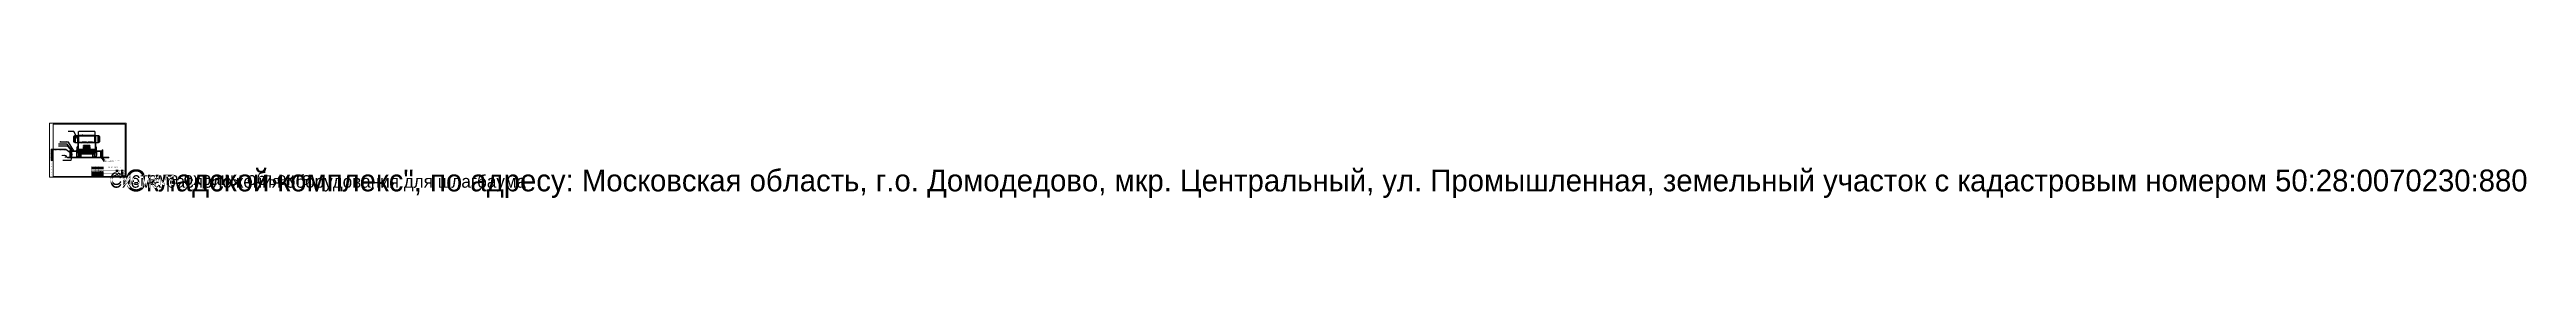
# Paper-space layout '4.2' of a CAD drawing. Header units: millimetres. Extents: x 0 to 13570, y -114 to 297.
# The model-space entities are those that its viewports show. They can reach past a viewport. Long polylines and large blocks are cut down to what shows.
import ezdxf
from ezdxf import colors
from ezdxf.entities.mleader import LeaderData, LeaderLine
from ezdxf.enums import TextEntityAlignment as Align
from ezdxf.math import Vec2, Vec3

# ---------------------------------------------------------------- set-up
doc = ezdxf.new("R2018")
doc.units = ezdxf.units.MM
doc.layers.add('_Рамка и штамп', color=7, linetype='Continuous', lineweight=25)
doc.layers.add('Подписи', color=250, linetype='Continuous')
doc.layers.add('СКУД', color=7, linetype='Continuous')
doc.styles.add('IsocPeur 2.5', font='isocpeur.ttf', dxfattribs={"height": 2.5})
doc.styles.add('IsocPeur 3.5', font='isocpeur.ttf', dxfattribs={"height": 3.5})
doc.styles.add('IsocPeur 5', font='isocpeur.ttf', dxfattribs={"height": 5})
doc.styles.add('kvl-200', font='times.ttf')
doc.styles.get("Standard").update_dxf_attribs({"font": 'arial.ttf'})
pattern_1 = [(0, (3182.0684, 729158.609), (0, 6.985), [5.08, -1.905]), (90, (3182.0684, 729158.609), (-6.985, 4e-16), [5.08, -1.905])]

# ---------------------------------------------------------------- blocks, each defined once
blk = doc.blocks.new('A$C9a5560e3')
h = blk.add_hatch(color=5)
h.dxf.hatch_style = 1
h.paths.add_polyline_path([(5, 6), (0, 6), (1, 5), (1, 1), (0, 0), (0, 0), (3, 0), (2, 1), (2, 6), (5, 6), (5, 2), (5, 2), (4, 2), (4, 2), (4, 3), (4, 3), (3, 2), (3, 2), (4, 1), (4, 1), (5, 1), (5, 0), (5, -1), (5, -1), (4, -1), (7, -1), (7, -1), (6, -1), (6, 0), (6, 1), (7, 1), (7, 1), (8, 1), (8, 2), (9, 2), (9, 3), (10, 3), (10, 4), (10, 4), (10, 5), (10, 6), (10, 7), (9, 7), (9, 8), (8, 9), (7, 9), (7, 9), (6, 9), (5, 9), (4, 9), (3, 9), (3, 8), (3, 8), (4, 7), (4, 8), (4, 8), (4, 8), (5, 9), (5, 9)])
h.paths.add_polyline_path([(6, 6), (6, 9), (7, 9), (7, 8), (8, 8), (8, 8), (9, 7), (9, 7), (9, 6), (9, 6), (9, 5), (9, 5), (7, 5), (7, 5), (7, 5), (7, 5), (9, 5), (9, 4), (9, 3), (9, 3), (9, 3), (8, 2), (7, 2), (7, 2), (6, 2), (6, 5), (6, 6), (7, 6), (7, 6)], flags=16)
h = blk.add_hatch(color=141)
h.dxf.hatch_style = 1
h.paths.add_polyline_path([(3, 0), (0, 0), (0, 0), (3, 0)])
h = blk.add_hatch(color=141)
h.dxf.hatch_style = 1
h.paths.add_polyline_path([(5, 6), (2, 6), (2, 1), (2, 0), (2, 5), (5, 5)])
h = blk.add_hatch(color=141)
h.dxf.hatch_style = 1
h.paths.add_polyline_path([(5, 8), (5, 8), (5, 9), (5, 9), (4, 8), (4, 8), (4, 8), (4, 7), (4, 6), (4, 7), (5, 8)])
h = blk.add_hatch(color=141)
h.dxf.hatch_style = 1
h.paths.add_polyline_path([(7, 8), (7, 9), (6, 9), (6, 6), (7, 6), (7, 8), (7, 8), (7, 8), (8, 7), (9, 7), (9, 7), (8, 8), (8, 8)])
h = blk.add_hatch(color=141)
h.dxf.hatch_style = 1
h.paths.add_polyline_path([(10, 3), (10, 3), (10, 4), (10, 5), (10, 5), (10, 6), (10, 7), (10, 6), (10, 5), (10, 4), (10, 4), (10, 3), (9, 3), (9, 2), (8, 2), (8, 1), (7, 1), (7, 1), (6, 1), (6, 0), (6, -1), (7, -1), (7, -1), (7, 0), (8, 0), (9, 1), (10, 2)])
h = blk.add_hatch(color=141)
h.dxf.hatch_style = 1
h.paths.add_polyline_path([(7, 6), (7, 6), (6, 6), (6, 5), (6, 2), (7, 2), (7, 5), (7, 5), (7, 5), (7, 5), (8, 5)])
h = blk.add_hatch(color=141)
h.dxf.hatch_style = 1
h.paths.add_polyline_path([(9, 5), (7, 5), (7, 4), (9, 4), (9, 4)])
h = blk.add_hatch(color=141)
h.dxf.hatch_style = 1
h.paths.add_polyline_path([(7, -1), (4, -1), (5, -2), (7, -2)])
blk = doc.blocks.new('*U33')
at = {"lineweight": 20}
for p, q in [((230, 55), (295, 55)), ((230, 50), (295, 50)), ((230, 45), (295, 45)), ((230, 30), (295, 30)), ((230, 25), (295, 25)), ((230, 20), (295, 20)), ((230, 15), (295, 15)), ((230, 10), (295, 10))]:
    blk.add_line(p, q, dxfattribs=at)
at = {"color": 0, "lineweight": 20}
blk.add_lwpolyline([(0, 297), (0, 0), (420, 0), (420, 297)], close=True, dxfattribs=at)
at = {"color": 0, "lineweight": 50, "const_width": 0.5}
blk.add_lwpolyline([(20, 292), (20, 5), (415, 5), (415, 292)], close=True, dxfattribs=at)
at = {"color": 0, "lineweight": 50}
for points, const_width in [([(20, 155), (0, 155)], 0.5), ([(5, 90), (5, 155)], 0.5), ([(20, 145), (5, 145)], 0.5), ([(20, 90), (0, 90)], 0.5), ([(20, 130), (5, 130)], 0.5), ([(20, 110), (5, 110)], 0.5), ([(8, 5), (8, 90)], 0.5), ([(20, 65), (8, 65)], 0.5), ([(20, 30), (8, 30)], 0.5), ([(20, 5), (8, 5)], 0.5), ([(13, 5), (13, 90)], 0.5), ([(415, 60), (230, 60), (230, 5)], 0.5), ([(230, 40), (295, 40)], 0.5), ([(230, 35), (295, 35)], 0.5), ([(240, 60), (240, 35)], 0.5), ([(250, 60), (250, 5)], 0.5), ([(270, 60), (270, 5)], 0.5), ([(285, 60), (285, 5)], 0.5), ([(295, 60), (295, 5)], 0.5), ([(295, 50), (415, 50)], 0.5), ([(415, 35), (295, 35)], 0.5), ([(415, 20), (295, 20)], 0.5), ([(365, 5), (365, 35)], 0.5), ([(365, 30), (415, 30)], 0.5), ([(380, 20), (380, 35)], 0.5), ([(395, 20), (395, 35)], 0.5), ([(415, 5), (415, 5)], 0.0000005), ([(415, 5), (415, 5)], 0.0000005), ([(415, 5), (415, 5)], 0.0000005), ([(415, 5), (415, 5)], 0.0000005), ([(415, 5), (415, 5)], 0.0000005)]:
    blk.add_lwpolyline(points, dxfattribs=dict(at, const_width=const_width))
at = {"color": 0, "lineweight": 20}
for points in [[(10, 90), (10, 155)], [(15, 90), (15, 155)], [(415, 5), (415, 5)], [(415, 5), (415, 5)], [(415, 5), (415, 5)], [(415, 5), (415, 5)], [(415, 5), (415, 5)], [(415, 5), (415, 5)], [(415, 5), (415, 5)]]:
    blk.add_lwpolyline(points, dxfattribs=at)
blk.add_point((415, 5))
blk.add_blockref('A$C9a5560e3', (367, 9))
at = {"color": 0, "lineweight": -2, "style": 'IsocPeur 2.5'}
for s, p in [('Согласовано', (2, 102)), ('Взам. инв.№', (11, 78)), ('Подпись  и  дата', (11, 48)), ('Инв.№ подл.', (11, 18))]:
    blk.add_text(s, height=2.5, rotation=90, dxfattribs=at).set_placement(p, align=Align.MIDDLE_CENTER)
at = {"style": 'IsocPeur 2.5'}
for s, p in [('Копировал:', (296, 2)), ('Формат A3', (390, 2))]:
    blk.add_text(s, height=2.5, dxfattribs=at).set_placement(p, align=Align.MIDDLE_RIGHT)
at = {"color": 0, "lineweight": -2, "style": 'IsocPeur 2.5'}
for s in ['Лист', 'Дата', 'Подп.', 'Лист', 'Изм.']:
    blk.add_text(s, height=0.0000025, dxfattribs=at).set_placement((415, 5), align=Align.MIDDLE_CENTER)
at = {"color": 0, "lineweight": -2, "style": 'IsocPeur 2.5', "width": 0.9}
for s in ['№ док.', 'Кол.уч.']:
    blk.add_text(s, height=0.0000025, dxfattribs=at).set_placement((415, 5), align=Align.MIDDLE_CENTER)
for s, insert, char_height, width, attachment_point, style in [('Разраб.', (231, 30), 2.5, 13.1, 7, 'IsocPeur 2.5'), ('Н. контр.', (231, 15), 2.5, 17.97, 7, 'IsocPeur 2.5'), ('ГИП', (231, 11), 2.5, 9.03, 7, 'IsocPeur 2.5'), ('Изм.', (235, 38), 2.5, 10, 5, 'IsocPeur 2.5'), ('Лист', (245, 38), 2.5, 10, 5, 'IsocPeur 2.5'), ('N докум.', (260, 37), 2.5, 20, 5, 'IsocPeur 2.5'), ('Подпись', (278, 38), 2.5, 15, 5, 'IsocPeur 2.5'), ('Дата', (290, 37), 2.5, 10, 5, 'IsocPeur 2.5'), ('Стадия', (372, 32), 2.5, 15, 5, 'IsocPeur 2.5'), ('Р', (372, 25), 4, 15, 5, 'IsocPeur 2.5'), ('{\\W0.5;\\T0.9;\\C5;АО "ПРОЕКТРУСЭНЕРГО"}', (396, 12), 5, 34.73, 5, 'IsocPeur 3.5'), ('Лист', (387, 32), 2.5, 15, 5, 'IsocPeur 2.5'), ('Листов', (405, 32), 2.5, 20, 5, 'IsocPeur 2.5')]:
    blk.add_mtext(s, dxfattribs=dict(insert=insert, char_height=char_height, width=width, attachment_point=attachment_point, style=style))
at = {"insert": (231, 25), "char_height": 2.5, "attachment_point": 7, "style": 'IsocPeur 2.5'}
blk.add_mtext('Проверил', dxfattribs=at)
at = {"style": 'IsocPeur 2.5'}
for tag, p in [('РАЗРАБ', (251, 30)), ('ПРОВЕРИЛ', (251, 25)), ('Н_КОНТР', (251, 15)), ('ГИП', (251, 10))]:
    blk.add_attdef(tag, text='', height=2.5, dxfattribs=at).set_placement(p, align=Align.BOTTOM_LEFT)
for tag, p in [('ДАТА_ГИП', (290, 10)), ('ДАТА_ПР', (290, 25)), ('ДАТА_НК', (290, 15)), ('ДАТА', (290, 30))]:
    blk.add_attdef(tag, text='', height=2.5, dxfattribs=at).set_placement(p, align=Align.BOTTOM_CENTER)
at = {"lineweight": 30}
for tag, p in [('ИМЯ_ПРОЕКТА', (330, 28)), ('НАЗВАНИЕ_ТЕКУЩЕГО_ЛИСТА', (330, 12)), ('ОПИСАНИЕ', (355, 42))]:
    blk.add_attdef(tag, text='', height=2.5, dxfattribs=at).set_placement(p, align=Align.MIDDLE_CENTER)
for tag, height, style, p in [('ШИФР', 5, 'IsocPeur 5', (355, 55)), ('ЛИСТ', 3.5, 'IsocPeur 3.5', (387, 25)), ('ЛИСТОВ', 3.5, 'IsocPeur 3.5', (405, 25))]:
    blk.add_attdef(tag, text='', height=height, dxfattribs=dict(style=style)).set_placement(p, align=Align.MIDDLE_CENTER)
blk = doc.blocks.new('Макеев')
at = {"color": 172}
blk.add_lwpolyline([(3, 0), (3, 0), (3, 0), (3, 0), (3, 0), (3, -1), (3, -1), (3, -1), (3, -1), (3, -1), (3, -1), (3, -1), (4, -1), (4, -1), (4, -1), (4, 0), (5, 0), (5, 1), (5, 1), (5, 1), (5, 2), (6, 2), (6, 2), (6, 3), (6, 3), (6, 3), (6, 3), (6, 3), (6, 3), (6, 2), (6, 2), (6, 2), (6, 2), (5, 2), (5, 1), (5, 1), (5, 1), (5, 1), (5, 0), (5, 0), (5, 0), (5, 0), (5, 0), (5, 0), (5, 0), (5, 0), (5, 0), (6, 0), (6, 0), (6, 1), (6, 1), (7, 2), (7, 1), (6, 1), (6, 1), (6, 0), (6, 0), (6, 0), (6, 0), (6, 0), (7, 0), (7, 0), (7, 0), (7, 0), (7, 0), (8, 1), (8, 1), (8, 2), (8, 2), (8, 3), (9, 3), (9, 4), (9, 4), (9, 4), (9, 4), (9, 5), (9, 5), (9, 5), (8, 5), (8, 5), (8, 5), (8, 5), (8, 5), (7, 5), (7, 5), (7, 5), (7, 4), (6, 4), (6, 4), (6, 3), (5, 2), (5, 2), (5, 1), (4, 1), (4, 0), (4, 0), (4, 0), (4, -1), (4, -1), (4, -1), (4, -1), (4, -2), (4, -2), (5, -2), (5, -2), (5, -2), (6, -2), (6, -2), (6, -2), (7, -1), (7, -1), (8, -1), (8, 0), (8, 0), (9, 0), (9, 1), (10, 2), (10, 2), (10, 3), (11, 3), (11, 3), (11, 4), (11, 4), (11, 4), (11, 4), (11, 4), (11, 4), (11, 4), (11, 3), (10, 3), (10, 3), (10, 2), (10, 1), (9, 1), (9, 1), (9, 0), (9, 0), (9, 0), (9, 0), (9, 0), (9, 0), (9, 0), (9, 0), (10, 0), (10, 0), (10, 0), (10, 0), (10, 1), (10, 1), (10, 1), (10, 1), (9, 0), (9, 0)], dxfattribs=at)
blk = doc.blocks.new('Лепин')
at = {"color": 172, "const_width": 0.107}
blk.add_lwpolyline([(8, 4), (1, 0), (0, 0), (1, -1), (2, -1), (2, 0), (3, 0), (4, 1), (5, 1), (6, 2), (8, 4), (10, 5), (10, 5), (10, 6), (10, 6), (10, 6), (9, 5), (8, 4), (7, 3), (8, 4), (6, 2), (6, 1), (6, 1), (6, 1), (8, 2), (9, 2), (10, 3), (10, 4), (10, 4), (9, 4), (9, 3), (9, 3), (8, 2), (8, 2), (8, 1), (8, 1), (8, 1), (9, 1), (11, 4), (11, 4), (11, 4), (10, 3), (10, 3), (10, 2), (10, 2), (10, 1), (11, 2), (12, 2), (12, 3), (12, 3), (12, 3), (11, 3), (11, 2), (10, 2), (10, 1), (11, 1), (11, 0), (11, 0), (11, 0), (11, -1), (11, -1), (10, -1), (8, 0), (7, 0), (6, 0), (6, 0), (6, -1), (6, -1), (7, 0), (8, 1), (10, 1), (13, 2)], dxfattribs=at)
blk = doc.blocks.new('A$Ca35e96d6')
at = {"color": 5, "lineweight": 20, "transparency": 33554687}
for p, q in [((-5, -18), (-8, -21)), ((-6, -19), (-5, -18)), ((-6, -19), (-6, -19)), ((-6, -20), (-6, -19)), ((-6, -19), (-6, -19)), ((-6, -19), (-6, -19)), ((-5, -20), (-6, -20)), ((-6, -20), (-6, -20)), ((-6, -20), (-6, -20)), ((-6, -20), (-6, -20)), ((-5, -18), (-4, -17)), ((-5, -18), (-5, -18)), ((-4, -19), (-5, -20)), ((-4, -17), (0, -13)), ((-4, -17), (-4, -17)), ((-3, -18), (-4, -19)), ((-2, -16), (-3, -17)), ((-3, -18), (-2, -17)), ((-3, -17), (-3, -17)), ((-3, -17), (-3, -17)), ((-3, -17), (-3, -18)), ((-2, -18), (-3, -18)), ((-1, -14), (-2, -15)), ((-2, -15), (-2, -16)), ((-2, -17), (-1, -16)), ((-1, -17), (-2, -17)), ((-2, -17), (-2, -18)), ((-2, -17), (-2, -17)), ((0, -14), (-1, -15)), ((-1, -16), (2, -14)), ((0, -14), (-1, -14)), ((0, -16), (-1, -17)), ((-1, -17), (-1, -17)), ((0, -13), (0, -14)), ((1, -13), (0, -14)), ((2, -14), (0, -15)), ((1, -15), (0, -16)), ((0, -15), (0, -16)), ((0, -16), (0, -16)), ((0, -16), (0, -16)), ((0, -16), (0, -16)), ((0, -16), (0, -16)), ((0, -16), (0, -17)), ((0, -17), (1, -16)), ((0, -17), (0, -17)), ((0, -17), (0, -17)), ((2, -15), (1, -15)), ((1, -15), (1, -15)), ((2, -14), (2, -14)), ((2, -14), (2, -14)), ((3, -14), (2, -15)), ((2, -14), (2, -14)), ((3, -15), (2, -15)), ((2, -15), (2, -15)), ((2, -15), (2, -15)), ((2, -15), (2, -15)), ((2, -15), (4, -15)), ((3, -13), (3, -13)), ((4, -14), (3, -14)), ((3, -14), (3, -15)), ((4, -15), (3, -15)), ((3, -15), (3, -15)), ((3, -15), (4, -15)), ((4, -15), (5, -14)), ((5, -14), (4, -14)), ((4, -14), (4, -14)), ((4, -14), (4, -15)), ((4, -15), (4, -14)), ((4, -14), (5, -14)), ((4, -15), (4, -15)), ((5, -14), (5, -14)), ((5, -14), (7, -14))]:
    blk.add_line(p, q, dxfattribs=at)
for centre, radius, start, end in [((37, -62), 60.8, 129.247, 134.061), ((0, -13), 0.062, 62.8187, 117.0837), ((0, -13), 0.046, 319.707, 52.1372), ((1, -14), 0.575, 19.5703, 123.2095), ((-10, 2), 21.6, 300.0713, 311.3347), ((3, -14), 1.12, 90.9172, 122.183), ((3, -13), 0.444, 298.5028, 11.9916), ((4, -14), 0.15, 312.9897, 69.0183), ((4, -14), 0.707, 76.8442, 131.651), ((5, -14), 0.224, 303.6984, 28.592), ((5, -14), 0.33, 65.4216, 132.2439)]:
    blk.add_arc(centre, radius, start, end, dxfattribs=at)
at = {"xscale": 0.9379909258457243, "yscale": 0.9379909258457243, "zscale": 0.9379909258457243}
for p in [(-8, -7), (-7, -22)]:
    blk.add_blockref('Макеев', p, dxfattribs=at)
at = {"layer": 'Подписи', "color": 172, "xscale": 0.5634740352355432, "yscale": 0.5634740352355432, "zscale": 0.5634740352355432}
blk.add_blockref('Лепин', (-4, -2), dxfattribs=at)
blk = doc.blocks.new('Автомобиль')
at = {"color": 7, "linetype": 'Continuous'}
for p, q in [((-44, -534), (-44, 0)), ((2356, 0), (0, 0)), ((2356, 0), (2356, -277)), ((-763, -747), (-763, -1551)), ((-629, -747), (-763, -747)), ((-763, -1551), (-629, -1551)), ((-629, -712), (-615, -661)), ((-629, -1576), (-629, -712)), ((-629, -1576), (-629, -712)), ((-611, -1616), (-629, -1576)), ((-615, -661), (-580, -627)), ((-574, -1650), (-611, -1616)), ((-584, -684), (-594, -718)), ((-594, -718), (-594, -1567)), ((-496, -747), (-594, -747)), ((-594, -1551), (-496, -1551)), ((-594, -1567), (-583, -1591)), ((-560, -661), (-584, -684)), ((-583, -1591), (-556, -1615)), ((-580, -627), (-542, -608)), ((-521, -1672), (-574, -1650)), ((-534, -647), (-560, -661)), ((-556, -1615), (-514, -1633)), ((-542, -608), (-137, -608)), ((-137, -647), (-534, -647)), ((-521, -1672), (-521, -1637)), ((-521, -1637), (-137, -1637)), ((-137, -1672), (-521, -1672)), ((-137, -1672), (-521, -1672)), ((-137, -1672), (-521, -1672)), ((-137, -1672), (-521, -1672)), ((-514, -1633), (-137, -1633)), ((-496, -1551), (-496, -747)), ((-496, -1551), (-496, -747)), ((-300, -2712), (-260, -2675)), ((-300, -2737), (-300, -2712)), ((-300, -2810), (-300, -2737)), ((-300, -2923), (-300, -2810)), ((-300, -3065), (-300, -2923)), ((-300, -3223), (-300, -3065)), ((-300, -3380), (-300, -3223)), ((-300, -3522), (-300, -3380)), ((-300, -3635), (-300, -3522)), ((-300, -3708), (-300, -3635)), ((-290, -2868), (-290, -2885)), ((-290, -2868), (-263, -2868)), ((-290, -2885), (-290, -2935)), ((-290, -2935), (-290, -3014)), ((-290, -3014), (-290, -3113)), ((-290, -3113), (-290, -3223)), ((-290, -3223), (-290, -3332)), ((-290, -3332), (-290, -3431)), ((-290, -3431), (-290, -3510)), ((-290, -3510), (-290, -3560)), ((-290, -3560), (-290, -3577)), ((-263, -3577), (-290, -3577)), ((-263, -2712), (-231, -2675)), ((-263, -2737), (-263, -2712)), ((-263, -2810), (-263, -2737)), ((-263, -2923), (-263, -2810)), ((-263, -3065), (-263, -2923)), ((-263, -3223), (-263, -3065)), ((-263, -3380), (-263, -3223)), ((-263, -3522), (-263, -3380)), ((-263, -3635), (-263, -3522)), ((-263, -3708), (-263, -3635)), ((-137, -2265), (-261, -2265)), ((-261, -2265), (-137, -2265)), ((-261, -2277), (-261, -2420)), ((-137, -2277), (-261, -2277)), ((-137, -2277), (-261, -2277)), ((-261, -2676), (-261, -2277)), ((-261, -2420), (-261, -2558)), ((-137, -2420), (-261, -2420)), ((-261, -2535), (-261, -2676)), ((-261, -2676), (-261, -2535)), ((-261, -2558), (-261, -2676)), ((-237, -2558), (-261, -2558)), ((-261, -2633), (-261, -2653)), ((-261, -2659), (-261, -2633)), ((-261, -2653), (-261, -2676)), ((-261, -2676), (-261, -2659)), ((-260, -2675), (-237, -2675)), ((-237, -2559), (-237, -2523)), ((-237, -2523), (-196, -2523)), ((-237, -2608), (-237, -2559)), ((-237, -2559), (-196, -2559)), ((-237, -2682), (-237, -2608)), ((-237, -2608), (-196, -2608)), ((-231, -2675), (-196, -2675)), ((-208, -3153), (-208, -2883)), ((-208, -3153), (-208, -2883)), ((-182, -2883), (-208, -2883)), ((-182, -3153), (-208, -3153)), ((-182, -3153), (-208, -3153)), ((-196, -2487), (-196, -2681)), ((-137, -2487), (-196, -2487)), ((-137, -2487), (-196, -2487)), ((-196, -2681), (-196, -2883)), ((-137, -2681), (-196, -2681)), ((-134, -2883), (-182, -2883)), ((-134, -3153), (-182, -3153)), ((-134, -3153), (-182, -3153)), ((-137, -581), (-129, -557)), ((-137, -585), (-137, -581)), ((-137, -581), (-137, -586)), ((-137, -612), (-137, -585)), ((-137, -586), (-137, -588)), ((-137, -588), (-137, -594)), ((-137, -594), (-137, -608)), ((-137, -608), (-137, -647)), ((-137, -619), (-137, -612)), ((-137, -628), (-137, -619)), ((-137, -642), (-137, -628)), ((-137, -1697), (-137, -642)), ((-137, -647), (-137, -790)), ((-137, -667), (-137, -647)), ((-137, -647), (-137, -651)), ((-137, -1633), (-137, -647)), ((-137, -647), (-137, -1633)), ((-137, -1633), (-137, -647)), ((-137, -647), (-137, -651)), ((-137, -1633), (-137, -647)), ((-137, -647), (-137, -667)), ((-137, -651), (-137, -827)), ((-137, -651), (-137, -827)), ((-137, -673), (-137, -667)), ((-137, -667), (-137, -673)), ((-137, -682), (-137, -673)), ((-137, -673), (-137, -682)), ((-137, -695), (-137, -682)), ((-137, -682), (-137, -695)), ((-137, -1638), (-137, -695)), ((-137, -695), (-137, -1638)), ((-137, -790), (-137, -1633)), ((-137, -827), (-137, -1633)), ((-137, -827), (-137, -1633)), ((-137, -1633), (-137, -1637)), ((-137, -1637), (-137, -1672)), ((-137, -1672), (-137, -1697)), ((-137, -1697), (-137, -2487)), ((-137, -1697), (-137, -2883)), ((-129, -1697), (-137, -1697)), ((-129, -1697), (-137, -1697)), ((-137, -2681), (-137, -2487)), ((-137, -2487), (-137, -2681)), ((-137, -2883), (-137, -2681)), ((-137, -2681), (-137, -2883)), ((-51, -2883), (-134, -2883)), ((-51, -3153), (-134, -3153)), ((-51, -3153), (-134, -3153)), ((-129, -557), (-108, -540)), ((-129, -1697), (-129, -2883)), ((-108, -1697), (-129, -1697)), ((-108, -1697), (-129, -1697)), ((-108, -540), (-79, -534)), ((-79, -534), (-108, -544)), ((-108, -544), (-79, -538)), ((-79, -538), (-108, -571)), ((-108, -571), (-79, -565)), ((-108, -581), (-79, -575)), ((-108, -599), (-79, -595)), ((-108, -1697), (-79, -624)), ((-108, -627), (-79, -624)), ((-108, -1697), (-108, -2883)), ((-79, -1697), (-108, -1697)), ((-79, -1697), (-108, -1697)), ((-79, -538), (-79, -534)), ((-79, -534), (2397, -534)), ((-79, -534), (2397, -534)), ((-79, -565), (-79, -538)), ((-79, -575), (-79, -565)), ((-79, -565), (2397, -565)), ((-79, -595), (-79, -575)), ((-79, -575), (2397, -575)), ((-79, -624), (-79, -595)), ((-79, -1697), (-79, -2883)), ((2397, -1697), (-79, -1697)), ((2397, -1697), (-79, -1697)), ((-72, -591), (-14, -591)), ((-72, -650), (-72, -591)), ((-14, -650), (-72, -650)), ((307, -2883), (-51, -2883)), ((307, -3153), (-51, -3153)), ((307, -3153), (-51, -3153)), ((2367, -678), (-48, -678)), ((-48, -678), (-48, -1638)), ((-48, -1638), (-48, -678)), ((-48, -678), (2367, -678)), ((-48, -1638), (418, -1638)), ((417, -1638), (-48, -1638)), ((-14, -591), (-14, -650)), ((-5, -2664), (-5, -2806)), ((238, -2664), (-5, -2664)), ((-5, -2806), (-5, -2664)), ((-5, -2664), (238, -2664)), ((238, -2806), (-5, -2806)), ((-5, -2806), (238, -2806)), ((238, -2806), (-5, -2806)), ((-4, -3223), (-4, -3153)), ((-4, -3392), (-4, -3223)), ((-4, -3544), (-4, -3392)), ((-4, -3666), (-4, -3544)), ((29, -3153), (29, -3223)), ((29, -3223), (29, -3153)), ((29, -3223), (29, -3380)), ((29, -3380), (29, -3223)), ((29, -3298), (2277, -3298)), ((29, -3380), (29, -3522)), ((29, -3522), (29, -3380)), ((29, -3522), (29, -3635)), ((29, -3635), (29, -3522)), ((29, -3635), (29, -3708)), ((29, -3708), (29, -3635)), ((238, -2664), (238, -2806)), ((238, -2806), (238, -2664)), ((238, -2664), (238, -2806)), ((238, -2681), (238, -2681)), ((238, -2681), (238, -2681)), ((253, -3544), (253, -3392)), ((253, -3666), (253, -3544)), ((286, -3298), (286, -3380)), ((286, -3380), (286, -3298)), ((286, -3380), (286, -3522)), ((286, -3522), (286, -3380)), ((286, -3522), (286, -3635)), ((286, -3635), (286, -3522)), ((286, -3635), (286, -3708)), ((286, -3708), (286, -3635)), ((295, -2664), (295, -2806)), ((537, -2664), (295, -2664)), ((295, -2806), (295, -2664)), ((295, -2664), (537, -2664)), ((537, -2806), (295, -2806)), ((295, -2806), (537, -2806)), ((537, -2806), (295, -2806)), ((774, -2883), (307, -2883)), ((774, -3153), (307, -3153)), ((774, -3153), (307, -3153)), ((641, -1593), (413, -1639)), ((413, -1639), (420, -1661)), ((413, -1639), (413, -1646)), ((413, -1646), (420, -1668)), ((420, -1661), (750, -1593)), ((420, -1668), (750, -1600)), ((420, -1661), (420, -1668)), ((1120, -1576), (472, -1576)), ((472, -1576), (472, -1593)), ((472, -1593), (641, -1593)), ((472, -1593), (472, -1600)), ((472, -1600), (608, -1600)), ((571, -534), (476, -534)), ((571, -534), (476, -534)), ((537, -2664), (537, -2806)), ((537, -2806), (537, -2664)), ((537, -2664), (537, -2806)), ((537, -2681), (537, -2681)), ((537, -2681), (537, -2681)), ((563, -1638), (1321, -1638)), ((1321, -1638), (563, -1638)), ((1633, -2078), (686, -2078)), ((686, -2078), (686, -2150)), ((686, -2150), (686, -2078)), ((686, -2078), (1633, -2078)), ((686, -2150), (1633, -2150)), ((1633, -2150), (686, -2150)), ((1633, -2208), (686, -2208)), ((686, -2208), (686, -2280)), ((686, -2280), (686, -2208)), ((686, -2208), (1633, -2208)), ((686, -2280), (1633, -2280)), ((1633, -2280), (686, -2280)), ((1633, -2337), (686, -2337)), ((686, -2337), (686, -2409)), ((686, -2409), (686, -2337)), ((686, -2337), (1633, -2337)), ((686, -2409), (1633, -2409)), ((1633, -2409), (686, -2409)), ((1633, -2467), (686, -2467)), ((686, -2467), (686, -2539)), ((686, -2539), (686, -2467)), ((686, -2467), (1633, -2467)), ((686, -2539), (1633, -2539)), ((1633, -2539), (686, -2539)), ((1633, -2597), (686, -2597)), ((686, -2597), (686, -2668)), ((686, -2668), (686, -2597)), ((686, -2597), (1633, -2597)), ((686, -2668), (1633, -2668)), ((1633, -2668), (686, -2668)), ((1633, -2726), (686, -2726)), ((686, -2726), (686, -2798)), ((686, -2798), (686, -2726)), ((686, -2726), (1633, -2726)), ((686, -2798), (1633, -2798)), ((1633, -2798), (686, -2798)), ((750, -1593), (1120, -1593)), ((750, -1593), (750, -1600)), ((750, -1600), (1120, -1600)), ((1544, -2883), (774, -2883)), ((1544, -3153), (774, -3153)), ((1544, -3153), (774, -3153)), ((818, -3080), (818, -2966)), ((818, -2966), (1488, -2966)), ((1488, -3080), (818, -3080)), ((865, -591), (923, -591)), ((865, -650), (865, -591)), ((923, -650), (865, -650)), ((923, -591), (923, -650)), ((1120, -1593), (1120, -1576)), ((1120, -1576), (1120, -1582)), ((1120, -1600), (1120, -1582)), ((1120, -1593), (1120, -1600)), ((1130, -650), (1130, -591)), ((1130, -591), (1188, -591)), ((1188, -650), (1130, -650)), ((1188, -591), (1188, -650)), ((1545, -1593), (1317, -1639)), ((1317, -1639), (1324, -1661)), ((1317, -1639), (1317, -1646)), ((1317, -1646), (1324, -1668)), ((1324, -1661), (1654, -1593)), ((1324, -1668), (1654, -1600)), ((1324, -1661), (1324, -1668)), ((2024, -1576), (1376, -1576)), ((1376, -1576), (1376, -1593)), ((1376, -1593), (1545, -1593)), ((1376, -1593), (1376, -1600)), ((1376, -1600), (1512, -1600)), ((1396, -650), (1396, -591)), ((1396, -591), (1454, -591)), ((1454, -650), (1396, -650)), ((1454, -591), (1454, -650)), ((1467, -1638), (2367, -1638)), ((2367, -1638), (1467, -1638)), ((1488, -2966), (1488, -3080)), ((2012, -2883), (1544, -2883)), ((2012, -3153), (1544, -3153)), ((2012, -3153), (1544, -3153)), ((1633, -2150), (1633, -2078)), ((1633, -2078), (1633, -2150)), ((1633, -2280), (1633, -2208)), ((1633, -2208), (1633, -2280)), ((1633, -2409), (1633, -2337)), ((1633, -2337), (1633, -2409)), ((1633, -2539), (1633, -2467)), ((1633, -2467), (1633, -2539)), ((1633, -2668), (1633, -2597)), ((1633, -2597), (1633, -2668)), ((1633, -2798), (1633, -2726)), ((1633, -2726), (1633, -2798)), ((1654, -1593), (2024, -1593)), ((1654, -1593), (1654, -1600)), ((1654, -1600), (2024, -1600)), ((1736, -534), (1831, -534)), ((2035, -2664), (1793, -2664)), ((1793, -2664), (1793, -2806)), ((1793, -2806), (1793, -2664)), ((1793, -2664), (2035, -2664)), ((2035, -2806), (1793, -2806)), ((1793, -2806), (2035, -2806)), ((2035, -2806), (1793, -2806)), ((1825, -534), (1825, -534)), ((1825, -534), (1825, -534)), ((2369, -2883), (2012, -2883)), ((2369, -3153), (2012, -3153)), ((2369, -3153), (2012, -3153)), ((2020, -3298), (2020, -3380)), ((2020, -3380), (2020, -3522)), ((2020, -3522), (2020, -3635)), ((2020, -3635), (2020, -3708)), ((2024, -1593), (2024, -1576)), ((2024, -1593), (2024, -1600)), ((2035, -2664), (2035, -2806)), ((2035, -2806), (2035, -2664)), ((2035, -2664), (2035, -2806)), ((2035, -2681), (2035, -2681)), ((2035, -2681), (2035, -2681)), ((2335, -2664), (2092, -2664)), ((2092, -2664), (2092, -2806)), ((2092, -2806), (2092, -2664)), ((2092, -2664), (2335, -2664)), ((2335, -2806), (2092, -2806)), ((2092, -2806), (2335, -2806)), ((2335, -2806), (2092, -2806)), ((2277, -3153), (2277, -3223)), ((2277, -3223), (2277, -3380)), ((2310, -3223), (2277, -3223)), ((2277, -3380), (2277, -3522)), ((2310, -3392), (2277, -3380)), ((2277, -3522), (2277, -3635)), ((2310, -3544), (2277, -3522)), ((2277, -3635), (2277, -3708)), ((2310, -3666), (2277, -3635)), ((2310, -3223), (2310, -3153)), ((2310, -3544), (2310, -3392)), ((2332, -650), (2332, -591)), ((2332, -591), (2390, -591)), ((2390, -650), (2332, -650)), ((2335, -2664), (2335, -2806)), ((2335, -2806), (2335, -2664)), ((2335, -2664), (2335, -2806)), ((2335, -2681), (2335, -2681)), ((2335, -2681), (2335, -2681)), ((2356, -277), (2356, -314)), ((2356, -314), (2356, -364)), ((2356, -364), (2356, -414)), ((2356, -414), (2356, -534)), ((2367, -1638), (2367, -678)), ((2367, -678), (2367, -1638)), ((2452, -2883), (2369, -2883)), ((2452, -3153), (2369, -3153)), ((2452, -3153), (2369, -3153)), ((2390, -591), (2390, -650)), ((2397, -534), (2426, -540)), ((2397, -538), (2397, -534)), ((2397, -538), (2426, -544)), ((2397, -565), (2397, -538)), ((2397, -575), (2397, -565)), ((2397, -595), (2397, -575)), ((2397, -624), (2397, -595)), ((2397, -624), (2426, -627)), ((2397, -1697), (2426, -627)), ((2397, -1697), (2397, -2883)), ((2426, -1697), (2397, -1697)), ((2426, -1697), (2397, -1697)), ((2426, -540), (2447, -557)), ((2447, -561), (2426, -540)), ((2426, -1697), (2426, -2883)), ((2447, -1697), (2426, -1697)), ((2447, -1697), (2426, -1697)), ((2447, -561), (2447, -557)), ((2447, -557), (2455, -581)), ((2447, -1697), (2447, -2883)), ((2455, -1697), (2447, -1697)), ((2455, -1697), (2447, -1697)), ((2500, -2883), (2452, -2883)), ((2500, -3153), (2452, -3153)), ((2500, -3153), (2452, -3153)), ((2455, -581), (2455, -585)), ((2455, -586), (2455, -581)), ((2455, -585), (2455, -612)), ((2455, -588), (2455, -586)), ((2455, -594), (2455, -588)), ((2455, -608), (2455, -594)), ((2455, -608), (2858, -608)), ((2455, -612), (2455, -619)), ((2455, -619), (2455, -628)), ((2455, -628), (2455, -642)), ((2455, -642), (2455, -1697)), ((2851, -647), (2455, -647)), ((2455, -790), (2455, -647)), ((2455, -651), (2455, -647)), ((2455, -647), (2455, -667)), ((2455, -1633), (2455, -647)), ((2455, -647), (2455, -1633)), ((2455, -651), (2455, -647)), ((2455, -647), (2455, -1633)), ((2455, -667), (2455, -647)), ((2455, -647), (2455, -1633)), ((2455, -827), (2455, -651)), ((2455, -827), (2455, -651)), ((2455, -667), (2455, -673)), ((2455, -673), (2455, -667)), ((2455, -673), (2455, -682)), ((2455, -682), (2455, -673)), ((2455, -682), (2455, -695)), ((2455, -695), (2455, -682)), ((2455, -695), (2455, -1638)), ((2455, -1638), (2455, -695)), ((2455, -1633), (2455, -790)), ((2455, -1633), (2455, -827)), ((2455, -1633), (2455, -827)), ((2455, -1633), (2831, -1633)), ((2455, -1637), (2837, -1637)), ((2837, -1672), (2455, -1672)), ((2837, -1672), (2455, -1672)), ((2837, -1672), (2455, -1672)), ((2837, -1672), (2455, -1672)), ((2455, -1697), (2455, -1672)), ((2455, -1697), (2455, -2883)), ((2455, -1697), (2455, -2487)), ((2567, -2265), (2455, -2265)), ((2455, -2265), (2567, -2265)), ((2567, -2277), (2455, -2277)), ((2567, -2277), (2455, -2277)), ((2567, -2420), (2455, -2420)), ((2514, -2487), (2455, -2487)), ((2514, -2487), (2455, -2487)), ((2455, -2487), (2455, -2681)), ((2455, -2681), (2455, -2487)), ((2514, -2681), (2455, -2681)), ((2455, -2681), (2455, -2883)), ((2455, -2883), (2455, -2681)), ((2526, -2883), (2500, -2883)), ((2526, -3153), (2500, -3153)), ((2526, -3153), (2500, -3153)), ((2514, -2487), (2514, -2681)), ((2514, -2523), (2543, -2523)), ((2514, -2559), (2543, -2559)), ((2514, -2608), (2543, -2608)), ((2537, -2675), (2514, -2675)), ((2514, -2681), (2514, -2883)), ((2526, -2883), (2526, -3153)), ((2526, -3153), (2526, -2883)), ((2570, -2712), (2537, -2675)), ((2543, -2559), (2543, -2523)), ((2543, -2523), (2543, -2682)), ((2543, -2682), (2543, -2535)), ((2543, -2535), (2543, -2675)), ((2567, -2558), (2543, -2558)), ((2543, -2608), (2543, -2559)), ((2543, -2682), (2543, -2608)), ((2543, -2653), (2543, -2633)), ((2543, -2633), (2543, -2659)), ((2543, -2675), (2543, -2653)), ((2543, -2659), (2543, -2682)), ((2566, -2675), (2543, -2675)), ((2566, -2702), (2566, -2675)), ((2606, -2712), (2566, -2675)), ((2566, -2708), (2566, -2702)), ((2567, -2277), (2567, -2420)), ((2567, -2420), (2567, -2558)), ((2567, -2523), (2567, -2523)), ((2567, -2523), (2567, -2523)), ((2567, -2558), (2567, -2676)), ((2570, -2737), (2570, -2712)), ((2570, -2712), (2570, -2737)), ((2570, -2810), (2570, -2737)), ((2570, -2737), (2570, -2810)), ((2570, -2923), (2570, -2810)), ((2570, -2810), (2570, -2868)), ((2570, -2885), (2570, -2868)), ((2596, -2868), (2570, -2868)), ((2570, -2868), (2570, -2885)), ((2570, -2935), (2570, -2885)), ((2570, -2885), (2570, -2935)), ((2570, -3065), (2570, -2923)), ((2570, -3014), (2570, -2935)), ((2570, -2935), (2570, -3014)), ((2570, -3113), (2570, -3014)), ((2570, -3014), (2570, -3113)), ((2570, -3223), (2570, -3065)), ((2570, -3223), (2570, -3113)), ((2570, -3113), (2570, -3223)), ((2570, -3332), (2570, -3223)), ((2570, -3380), (2570, -3223)), ((2570, -3223), (2570, -3332)), ((2570, -3431), (2570, -3332)), ((2570, -3332), (2570, -3431)), ((2570, -3522), (2570, -3380)), ((2570, -3510), (2570, -3431)), ((2570, -3431), (2570, -3510)), ((2570, -3560), (2570, -3510)), ((2570, -3510), (2570, -3560)), ((2570, -3635), (2570, -3522)), ((2570, -3577), (2570, -3560)), ((2570, -3560), (2570, -3577)), ((2570, -3577), (2596, -3577)), ((2570, -3577), (2570, -3635)), ((2570, -3708), (2570, -3635)), ((2570, -3635), (2570, -3708)), ((2596, -2868), (2596, -2885)), ((2596, -2885), (2596, -2868)), ((2596, -2885), (2596, -2935)), ((2596, -2935), (2596, -2885)), ((2596, -2935), (2596, -3014)), ((2596, -3014), (2596, -2935)), ((2596, -3014), (2596, -3113)), ((2596, -3113), (2596, -3014)), ((2606, -3065), (2596, -3062)), ((2596, -3113), (2596, -3223)), ((2596, -3223), (2596, -3113)), ((2596, -3223), (2596, -3332)), ((2596, -3332), (2596, -3223)), ((2606, -3223), (2596, -3223)), ((2596, -3332), (2596, -3431)), ((2596, -3431), (2596, -3332)), ((2606, -3380), (2596, -3383)), ((2596, -3431), (2596, -3510)), ((2596, -3510), (2596, -3431)), ((2596, -3510), (2596, -3560)), ((2596, -3560), (2596, -3510)), ((2606, -3522), (2596, -3528)), ((2596, -3560), (2596, -3577)), ((2596, -3577), (2596, -3560)), ((2606, -2737), (2606, -2712)), ((2606, -2810), (2606, -2737)), ((2606, -2923), (2606, -2810)), ((2606, -3065), (2606, -2923)), ((2606, -3223), (2606, -3065)), ((2606, -3380), (2606, -3223)), ((2606, -3522), (2606, -3380)), ((2606, -3635), (2606, -3522)), ((2606, -3708), (2606, -3635)), ((2910, -747), (2813, -747)), ((2813, -747), (2813, -1551)), ((2813, -1551), (2910, -1551)), ((2831, -1633), (2873, -1615)), ((2837, -1637), (2837, -1672)), ((2891, -1650), (2837, -1672)), ((2877, -661), (2851, -647)), ((2858, -608), (2896, -627)), ((2873, -1615), (2900, -1591)), ((2901, -684), (2877, -661)), ((2928, -1616), (2891, -1650)), ((2896, -627), (2931, -661)), ((2900, -1591), (2910, -1567)), ((2910, -718), (2901, -684)), ((2910, -1567), (2910, -718)), ((2946, -1576), (2928, -1616)), ((2931, -661), (2946, -712)), ((2946, -712), (2946, -1576)), ((2946, -712), (2946, -1576)), ((3080, -747), (2946, -747)), ((2946, -1551), (3080, -1551)), ((3080, -1551), (3080, -747)), ((-300, -3733), (-300, -3708)), ((-260, -3770), (-300, -3733)), ((-263, -3733), (-263, -3708)), ((-231, -3770), (-263, -3733)), ((-231, -3770), (-260, -3770)), ((-4, -3770), (-231, -3770)), ((-4, -3770), (-231, -3770)), ((-4, -3743), (-4, -3666)), ((29, -3733), (-4, -3770)), ((253, -3770), (-4, -3770)), ((29, -3708), (29, -3733)), ((29, -3733), (29, -3708)), ((253, -3743), (253, -3666)), ((286, -3733), (253, -3770)), ((253, -3770), (253, -3743)), ((286, -3708), (286, -3733)), ((286, -3733), (286, -3708)), ((2020, -3708), (2020, -3733)), ((2020, -3733), (2053, -3770)), ((2053, -3770), (2310, -3770)), ((2277, -3708), (2277, -3733)), ((2310, -3743), (2277, -3708)), ((2277, -3733), (2310, -3770)), ((2310, -3743), (2310, -3666)), ((2310, -3770), (2310, -3743)), ((2310, -3770), (2537, -3770)), ((2537, -3770), (2310, -3770)), ((2537, -3770), (2570, -3733)), ((2537, -3770), (2566, -3770)), ((2566, -3770), (2606, -3733)), ((2570, -3733), (2570, -3708)), ((2570, -3708), (2570, -3733)), ((2606, -3733), (2606, -3708))]:
    blk.add_line(p, q, dxfattribs=at)
at = {"lineweight": 20}
blk.add_line((2331, 0), (-44, 0), dxfattribs=at)
blk = doc.blocks.new('CAME G4000')
at = {"lineweight": 20}
h = blk.add_hatch(dxfattribs=at)
h.set_pattern_fill('ANGLE', color=1)
h.set_pattern_definition(pattern_1)
h.paths.add_polyline_path([(270, -181), (72, -181), (72, -94), (270, -94), (270, 0), (0, 0), (0, -1007), (270, -1007)])
h = blk.add_hatch(dxfattribs=at)
h.set_pattern_fill('ANGLE', color=1)
h.set_pattern_definition(pattern_1)
h.paths.add_polyline_path([(3990, -94), (3886, -94), (3804, -181), (3908, -181)])
h.paths.add_polyline_path([(3097, -181), (3201, -181), (3283, -94), (3179, -94)])
h.paths.add_polyline_path([(2390, -181), (2494, -181), (2576, -94), (2472, -94)])
h.paths.add_polyline_path([(1766, -94), (1684, -181), (1788, -181), (1870, -94)])
h.paths.add_polyline_path([(1059, -94), (977, -181), (1081, -181), (1163, -94)])
at = {"color": 1, "lineweight": 20}
for points in [[(0, -1007), (0, 0), (270, 0), (270, -1007), (0, -1007)], [(977, -181), (1059, -94)], [(1081, -181), (1163, -94)], [(1684, -181), (1766, -94)], [(1788, -181), (1870, -94)], [(2390, -181), (2472, -94)], [(2494, -181), (2576, -94)], [(3097, -181), (3179, -94)], [(3201, -181), (3283, -94)], [(3804, -181), (3886, -94)], [(3908, -181), (3990, -94)]]:
    blk.add_lwpolyline(points, dxfattribs=at)
for points in [[(72, -94), (4672, -94), (4672, -181), (72, -181)], [(4506, -140), (4594, -140), (4594, -1007), (4506, -1007)]]:
    blk.add_lwpolyline(points, close=True, dxfattribs=at)
blk = doc.blocks.new('Стойка алюминиевая с фотоэлементом')
at = {"color": 6, "lineweight": 20}
for points in [[(47, 0), (0, 0), (0, -113), (47, -113)], [(47, 0), (147, 0), (147, -500), (47, -500)]]:
    blk.add_lwpolyline(points, close=True, dxfattribs=at)
blk = doc.blocks.new('Сгнальная лампа')
at = {"lineweight": 20}
h = blk.add_hatch(dxfattribs=at)
h.set_pattern_fill('ANGLE', color=3)
h.set_pattern_definition([(0, (3058.478, 729107.292), (0, 6.985), [5.08, -1.905]), (90, (3058.478, 729107.292), (-6.985, 4e-16), [5.08, -1.905])])
h.paths.add_polyline_path([(0, 0), (101, 0), (101, 69, 0.9438948), (0, 70)])
at = {"color": 3, "lineweight": 20}
blk.add_lwpolyline([(101, 69), (101, 0), (0, 0), (0, 70)], dxfattribs=at)
blk.add_arc((51, 66), 50.8, 357.34342, 183.95633, dxfattribs=at)

msp = doc.modelspace()

# ---------------------------------------------------------------- hatches: boundary and pattern name
at = {"lineweight": 20}
h = msp.add_hatch(dxfattribs=at)
h.set_pattern_fill('ANSI33', color=0, scale=62.322596)
h.set_pattern_definition([(45, (-14243703.1, 200701711.8), (-279.836438, 279.836438), []), (45, (-14243423.25, 200701711.8), (-279.836438, 279.836438), [197.874243, -98.9371215])])
h.paths.add_polyline_path([(-1980746, 197613792), (-1984270, 197613792), (-1984270, 197613278), (-1980746, 197613278)])
h.paths.add_polyline_path([(-1946129, 197613792), (-1946129, 197613278)], flags=16)
h.paths.add_polyline_path([(-1946129, 197613792), (-1946129, 197613278)], flags=17)
h.paths.add_polyline_path([(-1980746, 197613792), (-1946129, 197613792), (-1946129, 197613278), (-1980746, 197613278)])

# ---------------------------------------------------------------- linework, layer by layer
for p, q in [((-1985382, 197615359), (-1989440, 197615359)), ((-1984270, 197613792), (-1986751, 197613792)), ((-1985382, 197613792), (-1985382, 197615359))]:
    msp.add_line(p, q, dxfattribs=at)
msp.add_lwpolyline([(-1985719, 197614696), (-1985382, 197613792), (-1985045, 197614696)], dxfattribs=at)
msp.add_lwpolyline([(-1984270, 197613792), (-1946129, 197613792), (-1946129, 197613278), (-1984270, 197613278)], close=True, dxfattribs=at)
at = {"color": 3, "lineweight": 20}
msp.add_lwpolyline([(-1981695, 197620068), (-1981623, 197620068), (-1981623, 197621180), (-1981695, 197621180)], close=True, dxfattribs=at)
at = {"color": 6, "lineweight": 20}
msp.add_lwpolyline([(-1979983, 197619481), (-1979983, 197619794), (-1980275, 197619794), (-1980275, 197619481)], dxfattribs=at)
for points in [[(-1980275, 197616909), (-1979983, 197616909), (-1979983, 197616205), (-1980275, 197616205)], [(-1952366, 197619794), (-1952657, 197619794), (-1952657, 197619090), (-1952366, 197619090)], [(-1952366, 197620436), (-1951742, 197620436), (-1951742, 197617320), (-1952366, 197617320)], [(-1952366, 197617320), (-1951742, 197617320), (-1951742, 197616909), (-1952366, 197616909)]]:
    msp.add_lwpolyline(points, close=True, dxfattribs=at)

# ---------------------------------------------------------------- block references
at = {"color": 1, "lineweight": 30, "xscale": 6.232259621539136, "yscale": 6.232259621539136, "zscale": 6.232259621539136}
for name, p in [('Автомобиль', (-1973849, 197637502)), ('CAME G4000', (-1981957, 197620068)), ('Стойка алюминиевая с фотоэлементом', (-1952657, 197616909))]:
    msp.add_blockref(name, p, dxfattribs=at)
at = {"color": 1, "lineweight": 20, "xscale": 6.232259621539136, "yscale": 6.232259621539136, "zscale": 6.232259621539136}
msp.add_blockref('Сгнальная лампа', (-1981187, 197620119), dxfattribs=at)

# ---------------------------------------------------------------- texts
at = {"color": 7, "lineweight": 20, "insert": (-1987616, 197615802), "char_height": 592.06, "width": 4025.2, "attachment_point": 5, "style": 'kvl-200'}
msp.add_mtext('{\\C256;Отм. 0.00}', dxfattribs=at)

# ---------------------------------------------------------------- leaders
at = {"lineweight": 20}
ml = msp.add_multileader_mtext('Standard', dxfattribs=at)
ml.set_content(' Шлагбаум G4000\\Pс блоком управления  ZL38', color=256, style='kvl-200')
ml.set_leader_properties()
ml.build(insert=Vec2(0, 0))
ml.multileader.update_dxf_attribs({"text_right_attachment_type": 6, "dogleg_length": 0.36, "arrow_head_size": 24.9})
ctx = ml.context
ctx.base_point, ctx.char_height, ctx.arrow_head_size, ctx.landing_gap_size, ctx.plane_origin = Vec3(-1996610, 197621123), 623.23, 24.9, 12.5, Vec3(-1981925, 197618133)
ctx.right_attachment, ctx.text_align_type = 6, 2
notes = []
notes.append((ctx, [(1, (1, 1, 0), (-1985885, 197620712), (-1, 0), 2.24, [(0, [(-1981957, 197618003)], 0, [])])]))
ctx.mtext.insert, ctx.mtext.width, ctx.mtext.defined_height, ctx.mtext.alignment, ctx.mtext.flow_direction = Vec3(-1985900, 197621534), 19337.4, 2814, 3, 5
ml = msp.add_multileader_mtext('Standard', dxfattribs=at)
ml.set_content('Сигнальная лампа', color=256, style='kvl-200')
ml.set_leader_properties()
ml.build(insert=Vec2(0, 0))
ml.multileader.update_dxf_attribs({"text_right_attachment_type": 6, "dogleg_length": 0.36, "arrow_head_size": 24.9})
ctx = ml.context
ctx.base_point, ctx.char_height, ctx.arrow_head_size, ctx.landing_gap_size, ctx.plane_origin = Vec3(-1991842, 197626194), 623.23, 24.9, 12.5, Vec3(-1980555, 197620905)
ctx.right_attachment, ctx.text_align_type = 6, 2
notes.append((ctx, [(1, (1, 1, 0), (-1984681, 197625764), (-1, 0), 2.24, [(0, [(-1980666, 197620774)], 0, [])])]))
ctx.mtext.insert, ctx.mtext.width, ctx.mtext.defined_height, ctx.mtext.alignment, ctx.mtext.flow_direction = Vec3(-1984696, 197626512), 13381.58, 2814, 3, 5
ml = msp.add_multileader_mtext('Standard', dxfattribs=at)
ml.set_content('Антенна 433.92 МГц', color=256, style='kvl-200')
ml.set_leader_properties()
ml.build(insert=Vec2(0, 0))
ml.multileader.update_dxf_attribs({"text_right_attachment_type": 6, "dogleg_length": 0.36, "arrow_head_size": 24.9})
ctx = ml.context
ctx.base_point, ctx.char_height, ctx.arrow_head_size, ctx.landing_gap_size, ctx.plane_origin = Vec3(-1992297, 197624392), 623.23, 24.9, 12.5, Vec3(-1981584, 197621310)
ctx.right_attachment, ctx.text_align_type = 6, 2
notes.append((ctx, [(1, (1, 1, 0), (-1984103, 197624013), (-1, 0), 2.24, [(0, [(-1981695, 197621180)], 0, [])])]))
ctx.mtext.insert, ctx.mtext.width, ctx.mtext.defined_height, ctx.mtext.alignment, ctx.mtext.flow_direction = Vec3(-1984118, 197624761), 13362.52, 1419, 3, 5
ml = msp.add_multileader_mtext('Standard', dxfattribs=at)
ml.set_content('Стрела шлагбаума', color=256, style='kvl-200')
ml.set_leader_properties()
ml.build(insert=Vec2(0, 0))
ml.multileader.update_dxf_attribs({"text_right_attachment_type": 6, "dogleg_length": 0.36, "arrow_head_size": 24.9})
ctx = ml.context
ctx.base_point, ctx.char_height, ctx.arrow_head_size, ctx.landing_gap_size, ctx.plane_origin = Vec3(-1990635, 197628138), 623.23, 24.9, 12.5, Vec3(-1978259, 197619612)
ctx.right_attachment, ctx.text_align_type = 6, 2
notes.append((ctx, [(1, (1, 1, 0), (-1983379, 197627727), (-1, 0), 2.24, [(0, [(-1978292, 197619481)], 0, [])])]))
ctx.mtext.insert, ctx.mtext.width, ctx.mtext.defined_height, ctx.mtext.alignment, ctx.mtext.flow_direction = Vec3(-1983394, 197628549), 13381.58, 2814, 3, 5
ml = msp.add_multileader_mtext('Standard', dxfattribs=at)
ml.set_content('Автомобиль', color=256, style='kvl-200')
ml.set_leader_properties()
ml.build(insert=Vec2(0, 0))
ml.multileader.update_dxf_attribs({"text_right_attachment_type": 6, "dogleg_length": 0.36, "arrow_head_size": 24.9})
ctx = ml.context
ctx.base_point, ctx.char_height, ctx.arrow_head_size, ctx.landing_gap_size, ctx.plane_origin = Vec3(-1983146, 197637983), 623.2, 24.9, 12.5, Vec3(-1978259, 197629438)
ctx.right_attachment, ctx.text_align_type = 6, 2
notes.append((ctx, [(1, (1, 1, 0), (-1978311, 197637553), (-1, 0), 2.24, [(0, [(-1974701, 197630233)], 0, [])])]))
ctx.mtext.insert, ctx.mtext.width, ctx.mtext.defined_height, ctx.mtext.alignment, ctx.mtext.flow_direction = Vec3(-1978326, 197638301), 13381.58, 2814, 3, 5
ml = msp.add_multileader_mtext('Standard', dxfattribs=at)
ml.set_content(' Фотоэлемент DIR', color=256, style='kvl-200')
ml.set_leader_properties()
ml.build(insert=Vec2(0, 0))
ml.multileader.update_dxf_attribs({"text_right_attachment_type": 6, "dogleg_length": 0.36, "arrow_head_size": 24.9})
ctx = ml.context
ctx.base_point, ctx.char_height, ctx.arrow_head_size, ctx.landing_gap_size, ctx.plane_origin = Vec3(-1988464, 197610983), 623.23, 24.9, 12.5, Vec3(-1977226, 197607974)
ctx.right_attachment, ctx.text_align_type = 6, 2
notes.append((ctx, [(1, (1, 1, 0), (-1981187, 197610553), (-1, 0), 2.24, [(0, [(-1980129, 197616205)], 0, [])])]))
ctx.mtext.insert, ctx.mtext.width, ctx.mtext.defined_height, ctx.mtext.alignment, ctx.mtext.flow_direction = Vec3(-1981201, 197611301), 17611.66, 2814, 3, 5
ml = msp.add_multileader_mtext('Standard', dxfattribs=at)
ml.set_content(' Фиксированная опора', color=256, style='kvl-200')
ml.set_leader_properties()
ml.build(insert=Vec2(0, 0))
ml.multileader.update_dxf_attribs({"text_right_attachment_type": 6, "dogleg_length": 0.36, "arrow_head_size": 24.9})
ctx = ml.context
ctx.base_point, ctx.char_height, ctx.arrow_head_size, ctx.landing_gap_size, ctx.plane_origin = Vec3(-1950419, 197609672), 623.23, 24.9, 12.5, Vec3(-1922584, 197606683)
ctx.right_attachment = 6
notes.append((ctx, [(0, (1, 1, 0), (-1950422, 197609672), (1, 0), 2.24, [(0, [(-1953602, 197613792)], 0, [])])]))
ctx.mtext.insert, ctx.mtext.width, ctx.mtext.defined_height, ctx.mtext.flow_direction = Vec3(-1950407, 197610082), 17611.66, 2814, 5
ml = msp.add_multileader_mtext('Standard', dxfattribs=at)
ml.set_content(' Стойка алюминиевая с фотоэлементом DIR', color=256, style='kvl-200')
ml.set_leader_properties()
ml.build(insert=Vec2(0, 0))
ml.multileader.update_dxf_attribs({"text_right_attachment_type": 6, "dogleg_length": 0.36, "arrow_head_size": 24.9})
ctx = ml.context
ctx.base_point, ctx.char_height, ctx.arrow_head_size, ctx.landing_gap_size, ctx.plane_origin = Vec3(-1950419, 197610963), 623.23, 24.9, 12.5, Vec3(-1922584, 197607974)
ctx.right_attachment = 6
notes.append((ctx, [(0, (1, 1, 0), (-1950422, 197610963), (1, 0), 2.24, [(0, [(-1952054, 197613792)], 0, [])])]))
ctx.mtext.insert, ctx.mtext.width, ctx.mtext.defined_height, ctx.mtext.flow_direction = Vec3(-1950407, 197611373), 17611.66, 2814, 5
for ctx, leaders in notes:
    for number, flags, end, landing, length, lines in leaders:
        leader = LeaderData()
        leader.index, (leader.has_last_leader_line, leader.has_dogleg_vector, leader.attachment_direction) = number, flags
        leader.last_leader_point, leader.dogleg_vector, leader.dogleg_length = Vec3(end), Vec3(landing), length
        for number, points, colour, breaks in lines:
            line = LeaderLine()
            line.index, line.vertices, line.color, line.breaks = number, Vec3.list(points), colors.encode_raw_color(colour), breaks
            leader.lines.append(line)
        ctx.leaders.append(leader)

psp = doc.layouts.new('4.2')

# ---------------------------------------------------------------- block references
at = {"color": 2}
psp.add_blockref('A$Ca35e96d6', (278, 34), dxfattribs=at)
at = {"layer": '_Рамка и штамп'}
ref = psp.add_blockref('*U33', (0, 0), dxfattribs=at)
ref.add_attrib('ШИФР', 'ОДО-104-01.СОТС.3-4', dxfattribs={"layer": '0', "height": 5, "style": 'IsocPeur 5'}).set_placement((355, 55), align=Align.MIDDLE_CENTER)
ref.add_attrib('ЛИСТ', '----', dxfattribs={"layer": '0', "height": 3.5, "style": 'IsocPeur 3.5'}).set_placement((388, 25), align=Align.MIDDLE_CENTER)
ref.add_attrib('ЛИСТОВ', '1', dxfattribs={"layer": '0', "height": 3.5, "style": 'IsocPeur 3.5'}).set_placement((405, 25), align=Align.MIDDLE_CENTER)
ref.add_attrib('РАЗРАБ', 'Варламов', dxfattribs={"layer": '0', "height": 2.5, "style": 'IsocPeur 2.5'}).set_placement((251, 30), align=Align.BOTTOM_LEFT)
ref.add_attrib('ДАТА', '09.25', dxfattribs={"layer": '0', "height": 2.5, "style": 'IsocPeur 2.5'}).set_placement((290, 30), align=Align.BOTTOM_CENTER)
ref.add_attrib('ДАТА_ПР', '09.25', dxfattribs={"layer": '0', "height": 2.5, "style": 'IsocPeur 2.5'}).set_placement((290, 25), align=Align.BOTTOM_CENTER)
ref.add_attrib('ДАТА_НК', '09.25', dxfattribs={"layer": '0', "height": 2.5, "style": 'IsocPeur 2.5'}).set_placement((290, 15), align=Align.BOTTOM_CENTER)
ref.add_attrib('ДАТА_ГИП', '09.25', dxfattribs={"layer": '0', "height": 2.5, "style": 'IsocPeur 2.5'}).set_placement((290, 10), align=Align.BOTTOM_CENTER)
ref.add_attrib('ПРОВЕРИЛ', 'Макеев', dxfattribs={"layer": '0', "height": 2.5, "style": 'IsocPeur 2.5'}).set_placement((251, 25), align=Align.BOTTOM_LEFT)
ref.add_attrib('Н_КОНТР', 'Цыбуцинин', dxfattribs={"layer": '0', "height": 2.5, "style": 'IsocPeur 2.5'}).set_placement((251, 15), align=Align.BOTTOM_LEFT)
ref.add_attrib('ГИП', 'Макеев', dxfattribs={"layer": '0', "height": 2.5, "style": 'IsocPeur 2.5'}).set_placement((251, 10), align=Align.BOTTOM_LEFT)
lines = psp.add_mtext('"Складской комплекс", по адресу: Московская область, г.о. Домодедово, мкр. Центральный, ул. Промышленная, земельный участок с кадастровым номером 50:28:0070230:880', dxfattribs={"layer": '0', "insert": (355, 42), "char_height": 120, "attachment_point": 1})
ref.add_attrib('ОПИСАНИЕ', '', (355, 42)).embed_mtext(lines)
lines = psp.add_mtext('Система охраны объекта', dxfattribs={"layer": '0', "insert": (330, 27), "char_height": 70, "attachment_point": 1})
ref.add_attrib('ИМЯ_ПРОЕКТА', '', (330, 27)).embed_mtext(lines)
lines = psp.add_mtext('Схема расположения оборудования для шлагбаума', dxfattribs={"layer": '0', "insert": (330, 12), "char_height": 70, "attachment_point": 1})
ref.add_attrib('НАЗВАНИЕ_ТЕКУЩЕГО_ЛИСТА', '', (330, 12)).embed_mtext(lines)

# ---------------------------------------------------------------- viewports
at = {"layer": 'СКУД', "color": 32, "true_color": 0xcd6928}
psp.add_viewport(center=(217, 148), size=(395, 287), view_center_point=(-1964332, 197620157), view_height=48119.36, dxfattribs=at)

doc.saveas('drawing.dxf')
